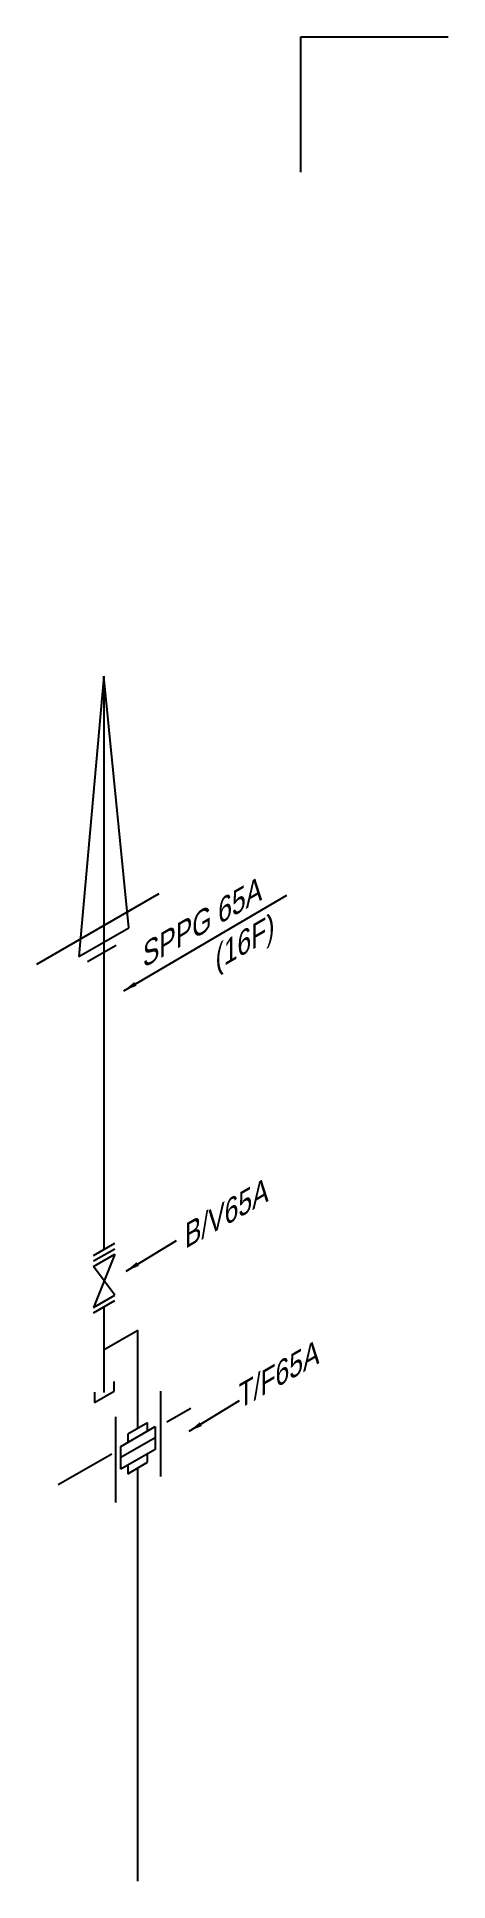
# Model space of a CAD drawing. Extents: x 207357 to 2790028, y 575219 to 1181204.
# Drawn here: x 222646 to 240790, y 1099751 to 1181204 of the extents above; entities that cross this region are included whole.
import ezdxf

# ---------------------------------------------------------------- set-up
doc = ezdxf.new("R2010")
doc.units = 0
doc.header["$LTSCALE"] = 100
for name, color, linetype in [('GAS', 1, 'CONTINUOUS'), ('GTEXT', 2, 'CONTINUOUS'), ('건축', 9, 'CONTINUOUS'), ('연장', 3, 'CONTINUOUS')]:
    doc.layers.add(name, color=color, linetype=linetype)
doc.styles.get("Standard").update_dxf_attribs({"font": 'Dotum.ttf'})
doc.dimstyles.get("Standard").update_dxf_attribs({"dimtxt": 0.18, "dimasz": 0.18, "dimexe": 0.18, "dimexo": 0.0625, "dimgap": 0.09, "dimtad": 0, "dimtih": 1, "dimtoh": 1, "dimdec": 4, "dimzin": 0, "dimdsep": 46, "dimtxsty": 'Standard', "dimcen": 0.09, "dimadec": 0, "dimazin": 0, "dimtfac": 1, "dimtdec": 4, "dimtofl": 0, "dimtmove": 0, "dimatfit": 3, "dimfxl": 0, "dimtolj": 1, "dimtzin": 0, "dimarcsym": 0})

msp = doc.modelspace()

# ---------------------------------------------------------------- texts
at = {"layer": 'GTEXT', "oblique": 30}
for s, p in [('SPPG 65A', (227327, 1140063)), ('(16F)', (230531, 1139953)), ('B/V65A', (229182, 1127665)), ('T/F65A', (231548, 1120579))]:
    msp.add_text(s, height=959.9, rotation=30, dxfattribs=at).set_placement(p)

# ---------------------------------------------------------------- linework, layer by layer
at = {"layer": 'GAS'}
for p, q in [((225607, 1131999), (225607, 1152883)), ((225607, 1127654), (225607, 1131999)), ((225607, 1121334), (225607, 1125121)), ((225607, 1123228), (227096, 1124087)), ((227096, 1119742), (227096, 1124087)), ((227096, 1099751), (227096, 1117995))]:
    msp.add_line(p, q, dxfattribs=at)
at = {"layer": 'GTEXT'}
for p, q in [((225599, 1152970), (224501, 1140583)), ((226696, 1141851), (225599, 1152970)), ((222646, 1140252), (228037, 1143365)), ((224501, 1140583), (226696, 1141851)), ((224883, 1140367), (226145, 1141095)), ((225137, 1127383), (226078, 1127926)), ((225137, 1127139), (226078, 1127682)), ((226078, 1127443), (225137, 1125089)), ((225137, 1126900), (226078, 1127443)), ((226078, 1125632), (225137, 1126900)), ((225137, 1125089), (226078, 1125632)), ((225137, 1124850), (226078, 1125393)), ((226053, 1121387), (226053, 1121812)), ((225184, 1120885), (226053, 1121387)), ((225184, 1121348), (225184, 1120885)), ((228098, 1121397), (228098, 1117615)), ((226121, 1120256), (226121, 1116473)), ((227532, 1119994), (226660, 1119491)), ((227532, 1119636), (227532, 1119994)), ((228379, 1120029), (229440, 1120641)), ((226349, 1118953), (227863, 1119827)), ((227863, 1119331), (226349, 1118458)), ((226660, 1119491), (226660, 1119132)), ((227863, 1119827), (227863, 1118820)), ((223589, 1117263), (225945, 1118623)), ((226349, 1117946), (226349, 1118953)), ((227863, 1118820), (226349, 1117946)), ((227532, 1118247), (227532, 1118629)), ((226660, 1117743), (227532, 1118247)), ((226660, 1118125), (226660, 1117743))]:
    msp.add_line(p, q, dxfattribs=at)
at = {"layer": '건축'}
for p, q in [((234293, 1181204), (240790, 1181204)), ((234293, 1175224), (234293, 1181204))]:
    msp.add_line(p, q, dxfattribs=at)

msp.set_redraw_order([(e.dxf.handle, doc.entitydb.next_handle()) for e in msp.query("TEXT MTEXT ATTDEF DIMENSION ARC_DIMENSION")])  # texts and dimensions are drawn at this point

# ---------------------------------------------------------------- leaders
at = {"layer": '연장', "color": 2}
for points in [[(226475, 1139072), (233669, 1143291)], [(226583, 1126693), (228805, 1128042)], [(229368, 1119622), (231590, 1120971)]]:
    msp.add_leader(points, dimstyle='Standard', override={"dimtxt": 2.5, "dimasz": 600, "dimexe": 1.25, "dimexo": 0.625, "dimgap": 0.625, "dimtad": 1, "dimtih": 0, "dimtoh": 0, "dimzin": 8, "dimcen": 2.5, "dimclrd": 2, "dimclre": 2, "dimtofl": 1}, dxfattribs=at)

doc.saveas('drawing.dxf')
